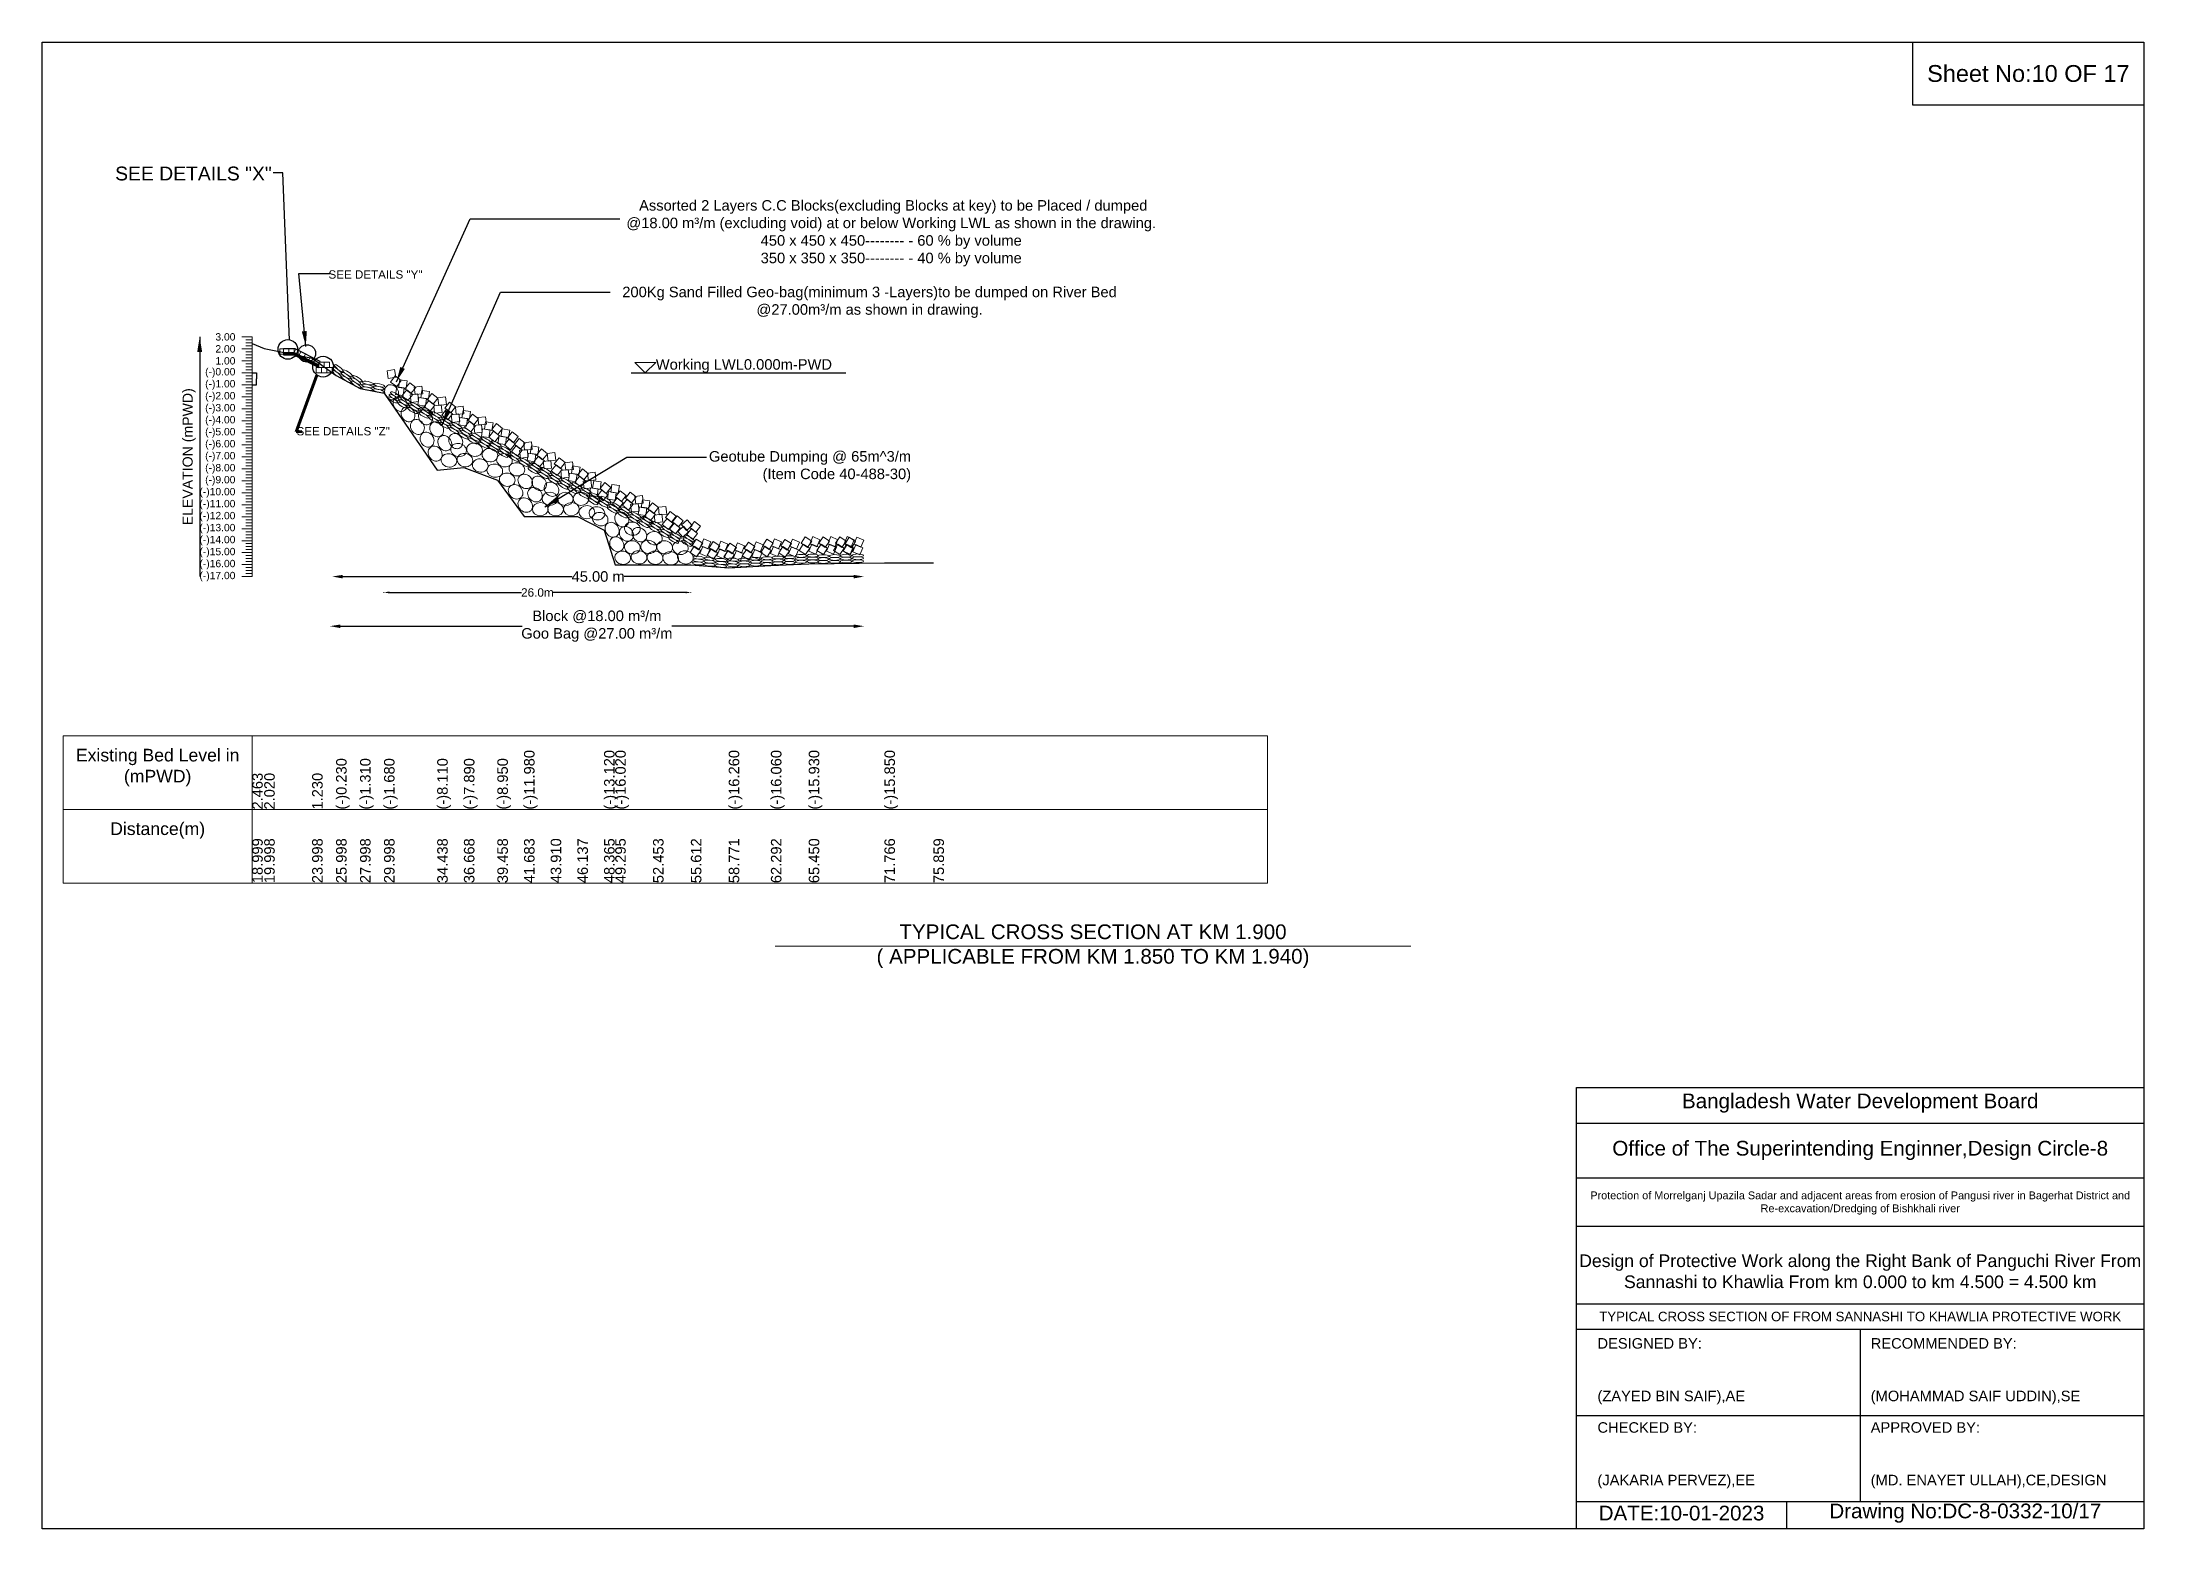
# Model space of a CAD drawing. Header units: inches. Extents: x 89000 to 337533, y -10828 to 570.
# Drawn here: x 222604 to 232604, y -9588 to -2517 of the extents above; entities that cross this region are included whole.
import ezdxf

# ---------------------------------------------------------------- set-up
doc = ezdxf.new("R2010")
doc.units = ezdxf.units.IN
doc.header["$LTSCALE"] = 7
doc.header["$MEASUREMENT"] = 0
for name, color, linetype, lineweight in [('Cross section Data Border', 7, 'Continuous', 9), ('Cross Section Labels', 7, 'Continuous', 9), ('Existing_Bed_Level for Xsection', 7, 'Continuous', 25), ('Long Section Labels', 7, 'Continuous', 9)]:
    doc.layers.add(name, color=color, linetype=linetype, lineweight=lineweight)
doc.styles.get("Standard").update_dxf_attribs({"font": 'arial.ttf'})
doc.dimstyles.new('Appron Lebeling Style', dxfattribs={"dimtxt": 50, "dimasz": 50, "dimexe": 0.18, "dimexo": 0.0625, "dimgap": 0.09, "dimtad": 0, "dimtih": 1, "dimtoh": 1, "dimdec": 4, "dimzin": 0, "dimdsep": 46, "dimtxsty": 'Standard', "dimcen": 0.09, "dimse1": 1, "dimse2": 1, "dimadec": 0, "dimazin": 0, "dimtfac": 1, "dimtdec": 4, "dimtofl": 0, "dimtmove": 0, "dimatfit": 3, "dimfxl": 1, "dimtolj": 1, "dimtzin": 0, "dimarcsym": 0})
doc.dimstyles.get("Standard").update_dxf_attribs({"dimtxt": 0.18, "dimasz": 0.18, "dimexe": 0.18, "dimexo": 0.0625, "dimgap": 0.09, "dimtad": 0, "dimtih": 1, "dimtoh": 1, "dimdec": 4, "dimzin": 0, "dimdsep": 46, "dimtxsty": 'Standard', "dimcen": 0.09, "dimadec": 0, "dimazin": 0, "dimtfac": 1, "dimtdec": 4, "dimtofl": 0, "dimtmove": 0, "dimatfit": 3, "dimfxl": 1, "dimtolj": 1, "dimtzin": 0, "dimarcsym": 0})

msp = doc.modelspace()

# ---------------------------------------------------------------- texts
at = {"attachment_point": 5}
for s, insert, char_height in [('Sheet No:10 OF 17', (232054.40037, -2667.19273), 80), ('Bangladesh Water Development Board', (231254.40037, -7563.19273), 70), ('Office of The Superintending Enginner,Design Circle-8', (231254.40037, -7788.19273), 70)]:
    msp.add_mtext(s, dxfattribs=dict(at, insert=insert, char_height=char_height))
at = {"color": 0, "linetype": 'Continuous', "lineweight": -3, "ltscale": 0.5}
for s, insert, char_height, attachment_point in [('SEE DETAILS "X"', (222952.31293, -3109.44798), 65.8288233, 1), ('SEE DETAILS "Y"', (224414.26567, -3602.74229), 39.497294, 3), ('SEE DETAILS "Z"', (224258.93806, -4348.21884), 39.497294, 3)]:
    msp.add_mtext(s, dxfattribs=dict(at, insert=insert, char_height=char_height, attachment_point=attachment_point))
for s, insert, char_height, width, attachment_point in [('Protection of Morrelganj Upazila Sadar and adjacent areas from erosion of Pangusi river in Bagerhat District and Re-excavation/Dredging of Bishkhali river', (231254.40037, -8038.19273), 37, 2800, 5), ('Design of Protective Work along the Right Bank of Panguchi River From Sannashi to Khawlia From km 0.000 to km 4.500 = 4.500 km', (231254.40037, -8363.19273), 60, 2700, 5), ('TYPICAL CROSS SECTION OF FROM SANNASHI TO KHAWLIA PROTECTIVE WORK', (231254.40037, -8578.19273), 45, 2800, 5), ('DESIGNED BY:^J^J^J(ZAYED BIN SAIF),AE', (230004.40037, -8838.19273), 50, 1400, 4), ('RECOMMENDED BY:^J^J^J(MOHAMMAD SAIF UDDIN),SE', (231304.40037, -8838.19273), 50, 1400, 4), ('CHECKED BY:^J^J^J(JAKARIA PERVEZ),EE', (230004.40037, -9238.19273), 50, 1400, 4), ('APPROVED BY:^J^J^J(MD. ENAYET ULLAH),CE,DESIGN', (231304.40037, -9238.19273), 50, 1400, 4), ('DATE:10-01-2023', (230404.40037, -9513.19273), 70, 1400, 5), ('Drawing No:DC-8-0332-10/17', (231754.40037, -9513.19273), 70, 2200, 5)]:
    msp.add_mtext(s, dxfattribs=dict(insert=insert, char_height=char_height, width=width, attachment_point=attachment_point))
at = {"layer": 'Cross section Data Border', "char_height": 60, "width": 800, "attachment_point": 5}
for s, insert in [('Existing Bed Level in (mPWD)', (223154.40037, -5967.19273)), ('Distance(m)', (223154.40037, -6267.19273))]:
    msp.add_mtext(s, dxfattribs=dict(at, insert=insert))
at = {"layer": 'Cross Section Labels'}
for s, insert, char_height, attachment_point in [(' Assorted 2 Layers C.C Blocks(excluding Blocks at key) to be Placed / dumped^J@18.00 m³/m (excluding void) at or below Working LWL as shown in the drawing.^J450 x 450 x 450-------- - 60 % by volume^J350 x 350 x 350-------- - 40 % by volume', (226644.39629, -3268.90285), 50, 2), ('200Kg Sand Filled Geo-bag(minimum 3 -Layers)to be dumped on River Bed^J@27.00m³/m as shown in drawing.', (226541.25786, -3829.00246), 50, 8), ('Working LWL0.000m-PWD', (225524.41475, -4090.37273), 50, 7), ('Geotube Dumping @ 65m^ 3/m\\P(Item Code 40-488-30)', (226738.87564, -4610.77349), 50, 9), ('TYPICAL CROSS SECTION AT KM 1.900^J( APPLICABLE FROM KM 1.850 TO KM 1.940)', (227604.40037, -6817.19273), 70, 5)]:
    msp.add_mtext(s, dxfattribs=dict(at, insert=insert, char_height=char_height, attachment_point=attachment_point))
at = {"layer": 'Long Section Labels', "char_height": 35, "attachment_point": 6}
for s, insert in [('3.00', (223524.40037, -3919.37273)), ('2.00', (223524.40037, -3976.37273)), ('(-)0.00', (223524.40037, -4090.37273)), ('1.00', (223524.40037, -4033.37273)), ('(-)1.00', (223524.40037, -4147.37273)), ('(-)2.00', (223524.40037, -4204.37273)), ('(-)3.00', (223524.40037, -4261.37273)), ('(-)4.00', (223524.40037, -4318.37273)), ('(-)5.00', (223524.40037, -4375.37273)), ('(-)6.00', (223524.40037, -4432.37273)), ('(-)7.00', (223524.40037, -4489.37273)), ('(-)8.00', (223524.40037, -4546.37273)), ('(-)9.00', (223524.40037, -4603.37273)), ('(-)10.00', (223524.40037, -4660.37273)), ('(-)11.00', (223524.40037, -4717.37273)), ('(-)12.00', (223524.40037, -4774.37273)), ('(-)13.00', (223524.40037, -4831.37273)), ('(-)14.00', (223524.40037, -4888.37273)), ('(-)15.00', (223524.40037, -4945.37273)), ('(-)16.00', (223524.40037, -5002.37273)), ('(-)17.00', (223524.40037, -5059.37273))]:
    msp.add_mtext(s, dxfattribs=dict(at, insert=insert))
at = {"layer": 'Long Section Labels', "rotation": 90}
for s, insert, char_height, attachment_point in [('ELEVATION (mPWD)', (223304.40037, -4489.37273), 48, 5), ('(-)11.980', (224897.43775, -6167.19273), 50, 1), ('(-)11.980', (224897.43775, -6167.19273), 50, 1), ('(-)11.980', (224897.43775, -6167.19273), 50, 1), ('(-)13.120', (225278.28422, -6167.19273), 50, 1), ('(-)16.020', (225331.28045, -6167.19273), 50, 1), ('(-)16.020', (225331.28045, -6167.19273), 50, 1), ('(-)16.020', (225331.28045, -6167.19273), 50, 1), ('(-)16.260', (225871.42777, -6167.19273), 50, 1), ('(-)16.060', (226072.14489, -6167.19273), 50, 1), ('(-)15.930', (226252.12556, -6167.19273), 50, 1), ('(-)15.850', (226612.15802, -6167.19273), 50, 1), ('(-)15.850', (226612.15802, -6167.19273), 50, 1), ('2.463', (223604.40037, -6167.19273), 50, 1), ('2.020', (223661.39783, -6167.19273), 50, 1), ('1.230', (223889.38238, -6167.19273), 50, 1), ('(-)0.230', (224003.37202, -6167.19273), 50, 1), ('(-)1.310', (224117.36167, -6167.19273), 50, 1), ('(-)1.680', (224231.35658, -6167.19273), 50, 1), ('(-)8.110', (224484.47002, -6167.19273), 50, 1), ('(-)7.890', (224611.56849, -6167.19273), 50, 1), ('(-)8.950', (224770.60365, -6167.19273), 50, 1), ('18.999', (223604.40037, -6517.19273), 50, 1), ('19.998', (223661.39783, -6517.19273), 50, 1), ('23.998', (223889.38238, -6517.19273), 50, 1), ('25.998', (224003.37202, -6517.19273), 50, 1), ('27.998', (224117.36167, -6517.19273), 50, 1), ('29.998', (224231.35658, -6517.19273), 50, 1), ('34.438', (224484.47002, -6517.19273), 50, 1), ('34.438', (224484.47002, -6517.19273), 50, 1), ('34.438', (224484.47002, -6517.19273), 50, 1), ('36.668', (224611.56849, -6517.19273), 50, 1), ('39.458', (224770.60365, -6517.19273), 50, 1), ('41.683', (224897.43775, -6517.19273), 50, 1), ('43.910', (225024.33504, -6517.19273), 50, 1), ('46.137', (225151.28634, -6517.19273), 50, 1), ('48.365', (225278.28422, -6517.19273), 50, 1), ('49.295', (225331.28045, -6517.19273), 50, 1), ('52.453', (225511.30537, -6517.19273), 50, 1), ('55.612', (225691.35585, -6517.19273), 50, 1), ('58.771', (225871.42777, -6517.19273), 50, 1), ('62.292', (226072.14489, -6517.19273), 50, 1), ('65.450', (226252.12556, -6517.19273), 50, 1), ('71.766', (226612.15802, -6517.19273), 50, 1), ('75.859', (226845.42969, -6517.19273), 50, 1)]:
    msp.add_mtext(s, dxfattribs=dict(at, insert=insert, char_height=char_height, attachment_point=attachment_point))

# ---------------------------------------------------------------- blocks, each defined once
blk = doc.blocks.new('*D20')
at = {"layer": 'Cross Section Labels', "color": 0, "lineweight": -2, "transparency": 16777216}
for p, q in [((224035, -5059), (225127, -5059)), ((226465, -5059), (225374, -5059))]:
    blk.add_line(p, q, dxfattribs=at)
at = {"layer": 'Cross Section Labels', "color": 0, "transparency": 16777216}
for points in [[(224035, -5051), (224035, -5068), (223985, -5059)], [(226465, -5051), (226465, -5068), (226515, -5059)]]:
    blk.add_solid(points, dxfattribs=at)
at = {"layer": 'Defpoints', "color": 0, "transparency": 16777216}
for p in [(223985, -4090), (226515, -5004), (226515, -5059)]:
    blk.add_point(p, dxfattribs=at)
at = {"layer": 'Cross Section Labels', "color": 0, "transparency": 16777216, "insert": (225250, -5059), "char_height": 50, "attachment_point": 5}
blk.add_mtext('\\A1;45.00 m', dxfattribs=at)
blk = doc.blocks.new('*D18')
at = {"layer": 'Cross Section Labels', "color": 0, "lineweight": -2, "transparency": 16777216}
for p, q in [((224024, -5295), (224889, -5295)), ((226465, -5295), (225600, -5295))]:
    blk.add_line(p, q, dxfattribs=at)
at = {"layer": 'Cross Section Labels', "color": 0, "transparency": 16777216}
for points in [[(224024, -5287), (224024, -5304), (223974, -5295)], [(226465, -5287), (226465, -5304), (226515, -5295)]]:
    blk.add_solid(points, dxfattribs=at)
at = {"layer": 'Defpoints', "color": 0, "transparency": 16777216}
for p in [(223974, -4266), (226515, -5059), (226515, -5295)]:
    blk.add_point(p, dxfattribs=at)
at = {"layer": 'Cross Section Labels', "color": 0, "transparency": 16777216, "insert": (225244, -5295), "char_height": 50, "attachment_point": 5}
blk.add_mtext('\\A1;Block @18.00 m³/m ^JGoo Bag @27.00 m³/m ', dxfattribs=at)
blk = doc.blocks.new('*D21')
at = {"layer": 'Cross Section Labels', "color": 0, "lineweight": -2, "transparency": 16777216}
for p, q in [((223604, -4090), (223625, -4090)), ((223624, -4091), (223624, -4119)), ((223604, -4147), (223625, -4147)), ((223624, -4147), (223624, -4119))]:
    blk.add_line(p, q, dxfattribs=at)
at = {"layer": 'Cross Section Labels', "color": 0, "transparency": 16777216}
for points in [[(223624, -4091), (223624, -4091), (223624, -4090)], [(223624, -4147), (223624, -4147), (223624, -4147)]]:
    blk.add_solid(points, dxfattribs=at)
at = {"layer": 'Defpoints', "color": 0, "transparency": 16777216}
for p in [(223604, -4090), (223604, -4147), (223624, -4147)]:
    blk.add_point(p, dxfattribs=at)
at = {"layer": 'Cross Section Labels', "color": 0, "transparency": 16777216, "insert": (223624, -4119), "char_height": 0.18, "attachment_point": 5}
blk.add_mtext('\\A1;57.0000', dxfattribs=at)
blk = doc.blocks.new('*D19')
at = {"layer": 'Cross Section Labels', "color": 0, "lineweight": -2}
for p, q in [((224231, -5135), (224231, -5134)), ((224256, -5135), (224886, -5135)), ((225666, -5135), (225036, -5135)), ((225691, -5135), (225691, -5134))]:
    blk.add_line(p, q, dxfattribs=at)
at = {"layer": 'Cross Section Labels', "color": 0}
for points in [[(224256, -5130), (224256, -5139), (224231, -5135)], [(225666, -5130), (225666, -5139), (225691, -5135)]]:
    blk.add_solid(points, dxfattribs=at)
at = {"layer": 'Defpoints', "color": 0}
for p in [(224231, -5135), (225691, -5135), (225691, -5135)]:
    blk.add_point(p, dxfattribs=at)
at = {"layer": 'Cross Section Labels', "color": 0, "insert": (224961, -5135), "char_height": 40, "attachment_point": 5}
blk.add_mtext('\\A1;26.0m', dxfattribs=at)

# ---------------------------------------------------------------- dimensions: what is measured, and where the dimension line sits
at = {"layer": 'Cross Section Labels'}
dim = msp.add_linear_dim(base=(223624.38117, -4147.37273), p1=(223604.40037, -4090.37273), p2=(223604.40037, -4147.37273), angle=90, dimstyle='Standard', dxfattribs=at)
dim.commit()
dim.dimension.update_dxf_attribs({"geometry": '*D21', "text_midpoint": (223624.38117, -4118.87273)})
for base, p1, p2, text, picture, middle in [((226514.9423, -5059.37273), (223985.41475, -4090.37273), (226514.9423, -5003.51273), '45.00 m', '*D20', (225250.17853, -5059.37273)), ((226514.9423, -5295.37409), (223973.87811, -4265.94538), (226514.9423, -5059.37273), 'Block @18.00 m³/m ^JGoo Bag @27.00 m³/m ', '*D18', (225244.41021, -5295.37409))]:
    dim = msp.add_linear_dim(base=base, p1=p1, p2=p2, text=text, dimstyle='Appron Lebeling Style', dxfattribs=at)
    dim.commit()
    dim.dimension.update_dxf_attribs({"geometry": picture, "text_midpoint": middle})
dim = msp.add_linear_dim(base=(225691.35585, -5134.58433), p1=(224231.35658, -5134.58433), p2=(225691.35585, -5134.58433), text='26.0m', dimstyle='Standard', override={"dimtxt": 40, "dimasz": 25}, dxfattribs=at)
dim.commit()
dim.dimension.update_dxf_attribs({"geometry": '*D19', "text_midpoint": (224961.35621, -5134.58433)})

# ---------------------------------------------------------------- linework, layer by layer
for points in [[(222604.40037, -2517.19273), (232604.40037, -2517.19273), (232604.40037, -9588.19273), (222604.40037, -9588.19273)], [(231504.40037, -2517.19273), (232604.40037, -2517.19273), (232604.40037, -2817.19273), (231504.40037, -2817.19273)]]:
    msp.add_lwpolyline(points, close=True)
for points in [[(229904.40037, -9588.19273), (229904.40037, -7488.19273), (232604.40037, -7488.19273)], [(229904.40037, -7658.19273), (232604.40037, -7658.19273)], [(229904.40037, -7918.19273), (232604.40037, -7918.19273)], [(229904.40037, -8148.19273), (232604.40037, -8148.19273)], [(229904.40037, -8518.19273), (232604.40037, -8518.19273)], [(229904.40037, -8638.19273), (232604.40037, -8638.19273)], [(231254.40037, -8638.19273), (231254.40037, -9458.19273)], [(229904.40037, -9048.19273), (232604.40037, -9048.19273)], [(229904.40037, -9458.19273), (232604.40037, -9458.19273)], [(230904.40037, -9458.19273), (230904.40037, -9588.19273)]]:
    msp.add_lwpolyline(points)
at = {"color": 0, "linetype": 'Continuous', "lineweight": -3, "ltscale": 0.5}
for centre, radius in [((223773.87926, -3979.03099), 46.58127), ((223864.11633, -3997.68029), 41.34842), ((223941.42566, -4060.73983), 49.46033)]:
    msp.add_circle(centre, radius, dxfattribs=at)
at = {"layer": 'Cross section Data Border'}
msp.add_lwpolyline([(222704.40037, -5817.19273), (228434.76457, -5817.19273), (228434.76457, -6517.19273), (222704.40037, -6517.19273)], close=True, dxfattribs=at)
for points in [[(223604.40037, -5817.19273), (223604.40037, -6517.19273)], [(222704.40037, -6167.19273), (228434.76457, -6167.19273)]]:
    msp.add_lwpolyline(points, dxfattribs=at)
at = {"layer": 'Cross Section Labels'}
for p, q in [((223753.37799, -4004.87273), (223753.37799, -4002.02273)), ((224260.05986, -4227.69529), (224484.47002, -4552.64273)), ((224484.47002, -4552.64273), (224611.56849, -4540.10273)), ((224611.56849, -4540.10273), (224770.60365, -4600.52273)), ((224770.60365, -4600.52273), (224897.43775, -4773.23273)), ((224897.43775, -4773.23273), (225024.33504, -4773.23273)), ((225024.33504, -4773.23273), (225151.28634, -4773.23273)), ((225151.28634, -4773.23273), (225278.28422, -4838.21273)), ((225278.28422, -4838.21273), (225331.28045, -5003.51273)), ((225331.28045, -5003.51273), (225511.30537, -5003.51273)), ((225511.30537, -5003.51273), (225691.35585, -5003.51273)), ((225691.35585, -5003.51273), (225833.25477, -5014.29274))]:
    msp.add_line(p, q, dxfattribs=at)
msp.add_lwpolyline([(225474.41475, -4090.37273), (225524.41475, -4040.37273), (225424.41475, -4040.37273)], close=True, dxfattribs=at)
msp.add_lwpolyline([(226092.40037, -6817.19273), (227604.40037, -6817.19273), (229116.40037, -6817.19273)], dxfattribs=at)
for centre, major_axis in [((224267.33619, -4182.57135), (19.7542, -31.87509)), ((224307.81832, -4238.13566), (19.7542, -31.87509)), ((224345.52838, -4287.39867), (19.7542, -31.87509)), ((224428.87997, -4301.40478), (19.7542, -31.87509)), ((224390.09346, -4347.71046), (19.7542, -31.87509)), ((224436.09988, -4408.02226), (19.7542, -31.87509)), ((224482.00476, -4358.64326), (19.7542, -31.87509)), ((224520.81934, -4424.70003), (19.7542, -31.87509)), ((224572.70751, -4415.0798), (19.7542, -31.87509)), ((224474.91446, -4474.07903), (19.7542, -31.87509)), ((224540.0004, -4506.65981), (36.5909, -8.20708)), ((224585.90528, -4457.28081), (36.5909, -8.20708)), ((224616.19566, -4505.22432), (36.5909, -8.20708)), ((224662.10054, -4455.84531), (36.5909, -8.20708)), ((224689.51568, -4531.07223), (36.5909, -8.20708)), ((224735.42056, -4481.69323), (36.5909, -8.20708)), ((224804.42895, -4506.10564), (36.5909, -8.20708)), ((224758.52407, -4555.48464), (36.5909, -8.20708)), ((224817.46786, -4598.5645), (36.5909, -8.20708)), ((224863.37274, -4549.1855), (36.5909, -8.20708)), ((224903.53843, -4606.68117), (27.88051, -25.07842)), ((224969.59975, -4615.92864), (27.88051, -25.07842)), ((224857.63355, -4656.06017), (27.88051, -25.07842)), ((224903.63749, -4719.24396), (27.88051, -25.07842)), ((224949.54237, -4669.86496), (27.88051, -25.07842)), ((225020.63281, -4689.1501), (37.49012, -0.86062)), ((225028.22654, -4643.66709), (27.88051, -25.07842)), ((225093.83396, -4689.64777), (37.49012, -0.86062)), ((225168.52845, -4689.1501), (37.49012, -0.86062)), ((224974.72793, -4738.5291), (37.49012, -0.86062)), ((225047.92908, -4739.02677), (37.49012, -0.86062)), ((225122.62357, -4738.5291), (37.49012, -0.86062)), ((225196.42651, -4752.82461), (37.49012, -0.86062)), ((225244.35072, -4758.39968), (37.08633, -5.55466)), ((225260.3045, -4785.89355), (35.22207, -12.87074)), ((225316.55184, -4836.59445), (21.69455, -30.58752)), ((225362.45672, -4787.21545), (21.69455, -30.58752)), ((225413.32159, -4831.31969), (37.08633, -5.55466)), ((225338.51863, -4905.23571), (21.69455, -30.58752)), ((225384.42351, -4855.85671), (21.69455, -30.58752)), ((225412.96992, -4920.40988), (37.08633, -5.55466)), ((225446.33094, -4859.41533), (27.88051, -25.07842)), ((225490.42574, -4918.1674), (37.08633, -5.55466)), ((225517.49416, -4876.38227), (37.08633, -5.55466)), ((225566.75969, -4920.40988), (37.08633, -5.55466)), ((225641.50619, -4922.61567), (37.08633, -5.55466)), ((225367.06504, -4969.78888), (37.08633, -5.55466)), ((225444.52086, -4967.5464), (37.08633, -5.55466)), ((225520.85481, -4969.78888), (37.08633, -5.55466)), ((225595.60131, -4971.99467), (37.08633, -5.55466)), ((225665.21149, -4968.02127), (37.08633, -5.55466))]:
    msp.add_ellipse(centre, major_axis=major_axis, ratio=0.8367374961, dxfattribs=at)
at = {"layer": 'Existing_Bed_Level for Xsection'}
for points in [[(223604.40037, -3949.98173), (223661.39783, -3975.23273), (223889.38238, -4020.26273), (224003.37202, -4103.48273), (224117.36167, -4165.04273), (224231.35658, -4186.13273), (224484.47002, -4552.64273), (224611.56849, -4540.10273), (224611.56849, -4540.10273), (224611.56849, -4540.10273), (224770.60365, -4600.52273), (224897.43775, -4773.23273), (225024.33504, -4773.23273), (225151.28634, -4773.23273), (225278.28422, -4838.21273), (225331.28045, -5003.51273), (225511.30537, -5003.51273), (225691.35585, -5003.51273), (225871.42777, -5017.19273), (226072.14489, -5005.79273), (226252.12556, -4998.38273), (226612.15802, -4993.82273), (226845.42969, -4993.82273)], [(223924.52005, -4034.27538), (223812.32534, -3978.17802), (223808.71475, -3976.37273), (223804.67799, -3976.37273), (223753.37799, -3976.37273)], [(223753.37799, -3993.47273), (223804.67799, -3993.47273), (223921.28975, -4051.77861)], [(223753.37799, -3999.17273), (223803.3324, -3999.17273), (223921.28975, -4058.1514)], [(223753.37799, -4004.87273), (223801.98681, -4004.87273), (223921.28975, -4064.5242)], [(225407.22456, -4090.37273), (226428.03003, -4090.37273)]]:
    msp.add_lwpolyline(points, dxfattribs=at)
at = {"layer": 'Long Section Labels'}
for points in [[(223604.40037, -3919.37273), (223554.40037, -3919.37273)], [(223604.40037, -3976.37273), (223554.40037, -3976.37273)], [(223604.40037, -3933.62273), (223574.40037, -3933.62273)], [(223604.40037, -3947.87273), (223574.40037, -3947.87273)], [(223604.40037, -3962.12273), (223574.40037, -3962.12273)], [(223604.40037, -3990.62273), (223574.40037, -3990.62273)], [(223604.40037, -5059.37273), (223604.40037, -5002.37273), (223604.40037, -4945.37273), (223604.40037, -4888.37273), (223604.40037, -4831.37273), (223604.40037, -4774.37273), (223604.40037, -4717.37273), (223604.40037, -4660.37273), (223604.40037, -4603.37273), (223604.40037, -4546.37273), (223604.40037, -4489.37273), (223604.40037, -4432.37273), (223604.40037, -4375.37273), (223604.40037, -4318.37273), (223604.40037, -4261.37273), (223604.40037, -4204.37273), (223604.40037, -4147.37273), (223604.40037, -4090.37273), (223604.40037, -4033.37273), (223604.40037, -3976.37273), (223604.40037, -3919.37273)], [(223604.40037, -4033.37273), (223554.40037, -4033.37273)], [(223604.40037, -4090.37273), (223554.40037, -4090.37273)], [(223604.40037, -4004.87273), (223574.40037, -4004.87273)], [(223604.40037, -4019.12273), (223574.40037, -4019.12273)], [(223604.40037, -4047.62273), (223574.40037, -4047.62273)], [(223604.40037, -4061.87273), (223574.40037, -4061.87273)], [(223604.40037, -4076.12273), (223574.40037, -4076.12273)], [(223604.40037, -4147.37273), (223554.40037, -4147.37273)], [(223604.40037, -4104.62273), (223574.40037, -4104.62273)], [(223604.40037, -4118.87273), (223574.40037, -4118.87273)], [(223604.40037, -4133.12273), (223574.40037, -4133.12273)], [(223604.40037, -4161.62273), (223574.40037, -4161.62273)], [(223604.40037, -4175.87273), (223574.40037, -4175.87273)], [(223604.40037, -4190.12273), (223574.40037, -4190.12273)], [(223604.40037, -4204.37273), (223554.40037, -4204.37273)], [(223604.40037, -4261.37273), (223554.40037, -4261.37273)], [(223604.40037, -4218.62273), (223574.40037, -4218.62273)], [(223604.40037, -4232.87273), (223574.40037, -4232.87273)], [(223604.40037, -4247.12273), (223574.40037, -4247.12273)], [(223604.40037, -4275.62273), (223574.40037, -4275.62273)], [(223604.40037, -4289.87273), (223574.40037, -4289.87273)], [(223604.40037, -4318.37273), (223554.40037, -4318.37273)], [(223604.40037, -4375.37273), (223554.40037, -4375.37273)], [(223604.40037, -4304.12273), (223574.40037, -4304.12273)], [(223604.40037, -4332.62273), (223574.40037, -4332.62273)], [(223604.40037, -4346.87273), (223574.40037, -4346.87273)], [(223604.40037, -4361.12273), (223574.40037, -4361.12273)], [(223604.40037, -4389.62273), (223574.40037, -4389.62273)], [(223604.40037, -4432.37273), (223554.40037, -4432.37273)], [(223604.40037, -4489.37273), (223554.40037, -4489.37273)], [(223604.40037, -4403.87273), (223574.40037, -4403.87273)], [(223604.40037, -4418.12273), (223574.40037, -4418.12273)], [(223604.40037, -4446.62273), (223574.40037, -4446.62273)], [(223604.40037, -4460.87273), (223574.40037, -4460.87273)], [(223604.40037, -4475.12273), (223574.40037, -4475.12273)], [(223604.40037, -4546.37273), (223554.40037, -4546.37273)], [(223604.40037, -4503.62273), (223574.40037, -4503.62273)], [(223604.40037, -4517.87273), (223574.40037, -4517.87273)], [(223604.40037, -4532.12273), (223574.40037, -4532.12273)], [(223604.40037, -4560.62273), (223574.40037, -4560.62273)], [(223604.40037, -4574.87273), (223574.40037, -4574.87273)], [(223604.40037, -4589.12273), (223574.40037, -4589.12273)], [(223604.40037, -4603.37273), (223554.40037, -4603.37273)], [(223604.40037, -4660.37273), (223554.40037, -4660.37273)], [(223604.40037, -4617.62273), (223574.40037, -4617.62273)], [(223604.40037, -4631.87273), (223574.40037, -4631.87273)], [(223604.40037, -4646.12273), (223574.40037, -4646.12273)], [(223604.40037, -4674.62273), (223574.40037, -4674.62273)], [(223604.40037, -4688.87273), (223574.40037, -4688.87273)], [(223604.40037, -4717.37273), (223554.40037, -4717.37273)], [(223604.40037, -4774.37273), (223554.40037, -4774.37273)], [(223604.40037, -4703.12273), (223574.40037, -4703.12273)], [(223604.40037, -4731.62273), (223574.40037, -4731.62273)], [(223604.40037, -4745.87273), (223574.40037, -4745.87273)], [(223604.40037, -4760.12273), (223574.40037, -4760.12273)], [(223604.40037, -4788.62273), (223574.40037, -4788.62273)], [(223604.40037, -4831.37273), (223554.40037, -4831.37273)], [(223604.40037, -4888.37273), (223554.40037, -4888.37273)], [(223604.40037, -4802.87273), (223574.40037, -4802.87273)], [(223604.40037, -4817.12273), (223574.40037, -4817.12273)], [(223604.40037, -4845.62273), (223574.40037, -4845.62273)], [(223604.40037, -4859.87273), (223574.40037, -4859.87273)], [(223604.40037, -4874.12273), (223574.40037, -4874.12273)], [(223604.40037, -4945.37273), (223554.40037, -4945.37273)], [(223604.40037, -4902.62273), (223574.40037, -4902.62273)], [(223604.40037, -4916.87273), (223574.40037, -4916.87273)], [(223604.40037, -4931.12273), (223574.40037, -4931.12273)], [(223604.40037, -4959.62273), (223574.40037, -4959.62273)], [(223604.40037, -4973.87273), (223574.40037, -4973.87273)], [(223604.40037, -4988.12273), (223574.40037, -4988.12273)], [(223604.40037, -5002.37273), (223554.40037, -5002.37273)], [(223604.40037, -5059.37273), (223554.40037, -5059.37273)], [(223604.40037, -5016.62273), (223574.40037, -5016.62273)], [(223604.40037, -5030.87273), (223574.40037, -5030.87273)], [(223604.40037, -5045.12273), (223574.40037, -5045.12273)]]:
    msp.add_lwpolyline(points, dxfattribs=at)
for points in [[(223753.37799, -3976.37273), (223736.27799, -3976.37273), (223736.27799, -4002.02273), (223753.37799, -4002.02273)], [(223779.02799, -3976.37273), (223753.37799, -3976.37273), (223753.37799, -3993.47273), (223779.02799, -3993.47273)], [(223804.67799, -3976.37273), (223779.02799, -3976.37273), (223779.02799, -3993.47273), (223804.67799, -3993.47273)], [(223835.2674, -3989.64905), (223812.32534, -3978.17802), (223804.67799, -3993.47273), (223827.62005, -4004.94376)], [(223858.20946, -4001.12008), (223835.2674, -3989.64905), (223827.62005, -4004.94376), (223850.5621, -4016.41479)], [(223881.15151, -4012.59111), (223858.20946, -4001.12008), (223850.5621, -4016.41479), (223873.50416, -4027.88581)], [(223904.09357, -4024.06214), (223881.15151, -4012.59111), (223873.50416, -4027.88581), (223896.44622, -4039.35684)], [(223927.03563, -4035.53317), (223904.09357, -4024.06214), (223896.44622, -4039.35684), (223919.38828, -4050.82787)], [(223934.11475, -4064.72273), (223908.46475, -4064.72273), (223908.46475, -4090.37273), (223934.11475, -4090.37273)], [(223946.93975, -4039.07273), (223921.28975, -4039.07273), (223921.28975, -4064.72273), (223946.93975, -4064.72273)], [(223959.76475, -4064.72273), (223934.11475, -4064.72273), (223934.11475, -4090.37273), (223959.76475, -4090.37273)], [(223972.58975, -4039.07273), (223946.93975, -4039.07273), (223946.93975, -4064.72273), (223972.58975, -4064.72273)], [(223985.41475, -4064.72273), (223959.76475, -4064.72273), (223959.76475, -4090.37273), (223985.41475, -4090.37273)], [(224287.3778, -4111.04353), (224281.64929, -4075.0465), (224245.65225, -4080.77502), (224251.38077, -4116.77205)], [(224313.4194, -4126.07575), (224283.9235, -4104.66093), (224262.50868, -4134.15683), (224292.00458, -4155.57165)], [(224327.70953, -4162.04671), (224291.63415, -4156.83426), (224286.4217, -4192.90964), (224322.49708, -4198.12209)], [(224342.08808, -4128.55253), (224306.0127, -4123.34009), (224300.80025, -4159.41546), (224336.87563, -4164.62791)], [(224367.90278, -4193.6037), (224339.27586, -4171.04041), (224316.71257, -4199.66733), (224345.33949, -4222.23062)], [(224382.28133, -4160.10952), (224353.65441, -4137.54624), (224331.09112, -4166.17316), (224359.71804, -4188.73644)], [(224391.76456, -4190.77813), (224355.56592, -4195.05135), (224359.83914, -4231.25), (224396.03779, -4226.97678)], [(224411.61239, -4153.48979), (224375.41375, -4157.76301), (224379.68697, -4193.96166), (224415.88562, -4189.68844)], [(224447.68628, -4178.78021), (224411.6109, -4173.56776), (224406.39845, -4209.64314), (224442.47383, -4214.85558)], [(224487.87953, -4210.3372), (224459.25261, -4187.77391), (224436.68932, -4216.40083), (224465.31624, -4238.96412)], [(224433.30772, -4212.27438), (224397.23235, -4207.06193), (224392.0199, -4243.13731), (224428.09528, -4248.34976)], [(224473.50098, -4243.83137), (224444.87406, -4221.26808), (224422.31077, -4249.895), (224450.93769, -4272.45829)], [(224503.88454, -4242.30799), (224467.68589, -4246.58121), (224471.95911, -4282.77986), (224508.15776, -4278.50663)], [(224523.73237, -4205.01965), (224487.53372, -4209.29287), (224491.80694, -4245.49152), (224528.00559, -4241.21829)], [(224557.65741, -4285.44196), (224529.03049, -4262.87868), (224506.4672, -4291.5056), (224535.09412, -4314.06888)], [(224572.03596, -4251.94779), (224543.40904, -4229.3845), (224520.84575, -4258.01142), (224549.47267, -4280.57471)], [(224587.38791, -4285.87255), (224551.18926, -4290.14578), (224555.46248, -4326.34442), (224591.66113, -4322.0712)], [(224607.23574, -4248.58421), (224571.03709, -4252.85744), (224575.31031, -4289.05608), (224611.50896, -4284.78286)], [(224643.30962, -4273.87463), (224607.23424, -4268.66218), (224602.02179, -4304.73756), (224638.09717, -4309.95001)], [(224680.59295, -4309.4298), (224651.96603, -4286.86651), (224629.40275, -4315.49343), (224658.02967, -4338.05672)], [(224714.56779, -4298.81189), (224678.36915, -4303.08511), (224682.64237, -4339.28376), (224718.84102, -4335.01053)], [(224628.93107, -4307.3688), (224592.85569, -4302.15636), (224587.64324, -4338.23173), (224623.71862, -4343.44418)], [(224666.2144, -4342.92398), (224637.58748, -4320.36069), (224615.02419, -4348.98761), (224643.65111, -4371.5509)], [(224694.71996, -4336.10023), (224658.52132, -4340.37345), (224662.79454, -4376.5721), (224698.99319, -4372.29887)], [(224735.79313, -4361.38252), (224699.71776, -4356.17008), (224694.50531, -4392.24546), (224730.58069, -4397.4579)], [(224750.17169, -4327.88835), (224714.09631, -4322.6759), (224708.88386, -4358.75128), (224744.95924, -4363.96373)], [(224781.53122, -4390.42183), (224752.9043, -4367.85854), (224730.34101, -4396.48546), (224758.96793, -4419.04875)], [(224795.40633, -4354.41067), (224766.77941, -4331.84738), (224744.21612, -4360.4743), (224772.84304, -4383.03759)], [(224814.80959, -4395.72331), (224778.73422, -4390.51087), (224773.52177, -4426.58624), (224809.59715, -4431.79869)], [(224829.18815, -4362.22914), (224793.11277, -4357.01669), (224787.90032, -4393.09207), (224823.9757, -4398.30452)], [(224869.3814, -4393.78613), (224840.75448, -4371.22284), (224818.19119, -4399.84976), (224846.81811, -4422.41305)], [(224855.00285, -4427.2803), (224826.37593, -4404.71702), (224803.81264, -4433.34394), (224832.43956, -4455.90722)], [(224888.72069, -4458.18384), (224860.09377, -4435.62055), (224837.53048, -4464.24747), (224866.1574, -4486.81076)], [(224903.09924, -4424.68967), (224874.47232, -4402.12638), (224851.90903, -4430.7533), (224880.53595, -4453.31659)], [(224912.58247, -4455.35827), (224876.38383, -4459.6315), (224880.65705, -4495.83014), (224916.8557, -4491.55692)], [(224932.43031, -4418.06993), (224896.23166, -4422.34316), (224900.50488, -4458.5418), (224936.70353, -4454.26858)], [(224954.12564, -4476.85452), (224918.05026, -4471.64208), (224912.83781, -4507.71746), (224948.91319, -4512.9299)], [(224968.50419, -4443.36035), (224932.42881, -4438.1479), (224927.21636, -4474.22328), (224963.29174, -4479.43573)], [(224994.31889, -4508.41152), (224965.69197, -4485.84823), (224943.12868, -4514.47515), (224971.7556, -4537.03844)], [(225008.69744, -4474.91734), (224980.07052, -4452.35405), (224957.50723, -4480.98097), (224986.13415, -4503.54426)], [(225044.55028, -4469.59979), (225008.35163, -4473.87301), (225012.62485, -4510.07166), (225048.8235, -4505.79844)], [(225092.85387, -4516.52793), (225064.22695, -4493.96464), (225041.66366, -4522.59156), (225070.29058, -4545.15485)], [(225024.70245, -4506.88813), (224988.5038, -4511.16135), (224992.77702, -4547.36), (225028.97567, -4543.08678)], [(225078.47532, -4550.02211), (225049.8484, -4527.45882), (225027.28511, -4556.08574), (225055.91203, -4578.64903)], [(225108.20582, -4550.4527), (225072.00717, -4554.72592), (225076.28039, -4590.92457), (225112.47904, -4586.65134)], [(225128.05365, -4513.16436), (225091.855, -4517.43758), (225096.12822, -4553.63623), (225132.32687, -4549.363)], [(225149.74898, -4571.94895), (225113.6736, -4566.7365), (225108.46115, -4602.81188), (225144.53653, -4608.02432)], [(225164.12753, -4538.45477), (225128.05215, -4533.24232), (225122.83971, -4569.3177), (225158.91508, -4574.53015)], [(225189.94223, -4603.50594), (225161.31531, -4580.94265), (225138.75202, -4609.56957), (225167.37894, -4632.13286)], [(225204.32078, -4570.01176), (225175.69386, -4547.44847), (225153.13057, -4576.07539), (225181.75749, -4598.63868)], [(225235.38571, -4563.39203), (225199.18706, -4567.66525), (225203.46028, -4603.8639), (225239.65893, -4599.59068)], [(225215.53787, -4600.68037), (225179.33923, -4604.95359), (225183.61245, -4641.15224), (225219.8111, -4636.87902)], [(225250.51136, -4641.80174), (225214.43598, -4636.58929), (225209.22354, -4672.66467), (225245.29892, -4677.87712)], [(225264.88991, -4608.30756), (225228.81454, -4603.09512), (225223.60209, -4639.1705), (225259.67747, -4644.38294)], [(225296.24944, -4670.84104), (225267.62252, -4648.27775), (225245.05924, -4676.90467), (225273.68616, -4699.46796)], [(225310.12456, -4634.82988), (225281.49764, -4612.26659), (225258.93435, -4640.89351), (225287.56127, -4663.4568)], [(225335.62751, -4660.30346), (225299.55213, -4655.09101), (225294.33968, -4691.16639), (225330.41506, -4696.37883)], [(225351.21228, -4626.57913), (225315.1369, -4621.36668), (225309.92446, -4657.44206), (225345.99983, -4662.65451)], [(225369.72107, -4707.69952), (225341.09415, -4685.13623), (225318.53087, -4713.76315), (225347.15779, -4736.32644)], [(225384.09963, -4674.20534), (225355.47271, -4651.64205), (225332.90942, -4680.26897), (225361.53634, -4702.83226)], [(225416.85425, -4714.15465), (225388.22733, -4691.59137), (225365.66405, -4720.21829), (225394.29097, -4742.78157)], [(225431.23281, -4680.66048), (225402.60589, -4658.09719), (225380.0426, -4686.72411), (225408.66952, -4709.2874)], [(225460.56387, -4674.04075), (225424.36522, -4678.31397), (225428.63845, -4714.51262), (225464.83709, -4710.23939)], [(225496.63775, -4699.33116), (225460.56237, -4694.11871), (225455.34993, -4730.19409), (225491.4253, -4735.40654)], [(225440.71604, -4711.32909), (225404.51739, -4715.60231), (225408.79061, -4751.80096), (225444.98926, -4747.52773)], [(225482.2592, -4732.82534), (225446.18382, -4727.61289), (225440.97138, -4763.68827), (225477.04675, -4768.90071)], [(225522.45245, -4764.38233), (225493.82553, -4741.81904), (225471.26224, -4770.44596), (225499.88916, -4793.00925)], [(225536.831, -4730.88815), (225508.20408, -4708.32486), (225485.6408, -4736.95178), (225514.26772, -4759.51507)], [(225552.83601, -4762.85894), (225516.63736, -4767.13216), (225520.91059, -4803.33081), (225557.10923, -4799.05759)], [(225572.68384, -4725.5706), (225536.4852, -4729.84382), (225540.75842, -4766.04247), (225576.95707, -4761.76925)], [(225606.60888, -4805.99292), (225577.98196, -4783.42963), (225555.41867, -4812.05655), (225584.04559, -4834.61984)], [(225620.98743, -4772.49874), (225592.36051, -4749.93546), (225569.79722, -4778.56238), (225598.42414, -4801.12566)], [(225655.2932, -4793.48725), (225626.66628, -4770.92396), (225604.103, -4799.55088), (225632.72992, -4822.11417)], [(225673.51579, -4789.33426), (225646.37759, -4813.6678), (225670.71113, -4840.80599), (225697.84932, -4816.47246)], [(225737.35041, -4820.10843), (225708.72349, -4797.54514), (225686.1602, -4826.17206), (225714.78712, -4848.73535)], [(225640.91465, -4826.98142), (225612.28773, -4804.41813), (225589.72444, -4833.04505), (225618.35136, -4855.60834)], [(225655.6427, -4819.68497), (225628.50451, -4844.0185), (225652.83804, -4871.15669), (225679.97624, -4846.82316)], [(225722.97185, -4853.6026), (225694.34493, -4831.03931), (225671.78165, -4859.66623), (225700.40857, -4882.22952)], [(225716.95207, -4880.76877), (225697.03883, -4911.29852), (225727.56858, -4931.21176), (225747.48182, -4900.68201)], [(225786.5775, -4893.96756), (225753.08514, -4879.58477), (225738.70235, -4913.07712), (225772.1947, -4927.45992)], [(225797.93446, -4892.5482), (225778.02122, -4923.07794), (225808.55097, -4942.99118), (225828.46421, -4912.46144)], [(225867.55989, -4905.74698), (225834.06753, -4891.36419), (225819.68474, -4924.85655), (225853.17709, -4939.23934)], [(225946.96968, -4913.60059), (225913.47733, -4899.2178), (225899.09453, -4932.71016), (225932.58689, -4947.09295)], [(225965.40208, -4895.68984), (225945.48884, -4926.21958), (225976.01859, -4946.13282), (225995.93183, -4915.60308)], [(226035.0275, -4908.88863), (226001.53515, -4894.50584), (225987.15236, -4927.99819), (226020.64471, -4942.38098)], [(226052.88783, -4880.52291), (226032.97459, -4911.05266), (226063.50433, -4930.9659), (226083.41757, -4900.43615)], [(226122.51325, -4893.7217), (226089.02089, -4879.33891), (226074.6381, -4912.83127), (226108.13046, -4927.21406)], [(226138.75145, -4882.33414), (226118.83821, -4912.86389), (226149.36795, -4932.77713), (226169.28119, -4902.24738)], [(226208.37687, -4895.53293), (226174.88452, -4881.15014), (226160.50172, -4914.64249), (226193.99408, -4929.02528)], [(226235.45234, -4870.50614), (226215.53911, -4901.03589), (226246.06885, -4920.94913), (226265.98209, -4890.41938)], [(226305.07777, -4883.70493), (226271.58541, -4869.32214), (226257.20262, -4902.81449), (226290.69498, -4917.19728)], [(226320.31545, -4870.50614), (226300.40221, -4901.03589), (226330.93196, -4920.94913), (226350.8452, -4890.41938)], [(226389.94087, -4883.70493), (226356.44852, -4869.32214), (226342.06573, -4902.81449), (226375.55808, -4917.19728)], [(226399.25718, -4870.50614), (226379.34394, -4901.03589), (226409.87369, -4920.94913), (226429.78693, -4890.41938)], [(226468.88261, -4883.70493), (226435.39025, -4869.32214), (226421.00746, -4902.81449), (226454.49981, -4917.19728)], [(226444.64694, -4872.47797), (226424.7337, -4903.00772), (226455.26345, -4922.92096), (226475.17669, -4892.39121)], [(226514.27237, -4885.67676), (226480.78001, -4871.29397), (226466.39722, -4904.78632), (226499.88958, -4919.16911)], [(225707.54585, -4914.71189), (225687.63261, -4945.24164), (225718.16236, -4965.15488), (225738.0756, -4934.62513)], [(225781.36048, -4930.04228), (225747.86813, -4915.65949), (225733.48534, -4949.15184), (225766.97769, -4963.53463)], [(225788.52824, -4926.49131), (225768.615, -4957.02106), (225799.14475, -4976.9343), (225819.05798, -4946.40455)], [(225862.34287, -4941.8217), (225828.85052, -4927.43891), (225814.46773, -4960.93127), (225847.96008, -4975.31406)], [(225867.93803, -4934.34492), (225848.02479, -4964.87467), (225878.55454, -4984.78791), (225898.46778, -4954.25816)], [(225877.34426, -4900.40181), (225857.43102, -4930.93155), (225887.96076, -4950.84479), (225907.874, -4920.31504)], [(225941.75267, -4949.67531), (225908.26031, -4935.29252), (225893.87752, -4968.78488), (225927.36988, -4983.16767)], [(225955.99586, -4929.63296), (225936.08262, -4960.1627), (225966.61236, -4980.07594), (225986.5256, -4949.5462)], [(226029.81049, -4944.96334), (225996.31814, -4930.58055), (225981.93534, -4964.07291), (226015.4277, -4978.4557)], [(226043.4816, -4914.46603), (226023.56836, -4944.99578), (226054.09811, -4964.90902), (226074.01135, -4934.37927)], [(226117.29624, -4929.79642), (226083.80388, -4915.41363), (226069.42109, -4948.90598), (226102.91345, -4963.28877)], [(226129.34522, -4916.27726), (226109.43198, -4946.80701), (226139.96173, -4966.72024), (226159.87497, -4936.1905)], [(226203.15986, -4931.60765), (226169.6675, -4917.22486), (226155.28471, -4950.71721), (226188.77707, -4965.1)], [(226226.04612, -4904.44926), (226206.13288, -4934.97901), (226236.66263, -4954.89224), (226256.57587, -4924.3625)], [(226299.86076, -4919.77965), (226266.3684, -4905.39686), (226251.98561, -4938.88921), (226285.47796, -4953.272)], [(226310.90923, -4904.44926), (226290.99599, -4934.97901), (226321.52573, -4954.89224), (226341.43897, -4924.3625)], [(226384.72386, -4919.77965), (226351.23151, -4905.39686), (226336.84871, -4938.88921), (226370.34107, -4953.272)], [(226389.85096, -4904.44926), (226369.93772, -4934.97901), (226400.46747, -4954.89224), (226420.3807, -4924.3625)], [(226435.24072, -4906.42109), (226415.32748, -4936.95083), (226445.85723, -4956.86407), (226465.77047, -4926.33433)], [(226463.66559, -4919.77965), (226430.17324, -4905.39686), (226415.79045, -4938.88921), (226449.2828, -4953.272)], [(226509.05535, -4921.75148), (226475.563, -4907.36869), (226461.18021, -4940.86104), (226494.67256, -4955.24383)]]:
    msp.add_lwpolyline(points, close=True, dxfattribs=at)
for centre, major_axis in [((224006.82934, -4095.83497), (21.09332, -16.78513)), ((224008.13488, -4079.37663), (21.09332, -16.78513)), ((224016.70902, -4068.60179), (21.09332, -16.78513)), ((224050.14076, -4103.55814), (22.68104, -14.56844)), ((224057.58257, -4091.97228), (22.68104, -14.56844)), ((224050.50451, -4120.06418), (22.68104, -14.56844)), ((224097.70893, -4129.70438), (22.68104, -14.56844)), ((224098.07267, -4146.21042), (22.68104, -14.56844)), ((224105.15074, -4118.11852), (22.68104, -14.56844)), ((224150.64294, -4165.62984), (26.32062, -5.82188)), ((224151.26285, -4152.22989), (26.32062, -5.82188)), ((224154.23677, -4138.78486), (26.32062, -5.82188)), ((224205.04749, -4175.76965), (26.32062, -5.82188)), ((224205.6674, -4162.36969), (26.32062, -5.82188)), ((224208.64132, -4148.92467), (26.32062, -5.82188)), ((224279.1367, -4206.77353), (23.52006, -13.17101)), ((224285.86468, -4194.75908), (23.52006, -13.17101)), ((224272.40872, -4218.78799), (23.52006, -13.17101)), ((224320.2562, -4244.55468), (23.52006, -13.17101)), ((224326.98418, -4232.54022), (23.52006, -13.17101)), ((224333.71216, -4220.52577), (23.52006, -13.17101)), ((224368.10543, -4269.90633), (23.52006, -13.17101)), ((224374.83342, -4257.89188), (23.52006, -13.17101)), ((224381.5614, -4245.87742), (23.52006, -13.17101)), ((224419.26221, -4291.05127), (23.52006, -13.17101)), ((224425.99019, -4279.03681), (23.52006, -13.17101)), ((224432.71817, -4267.02235), (23.52006, -13.17101)), ((224439.31036, -4270.75344), (23.52006, -13.17101)), ((224468.03206, -4313.88241), (23.52006, -13.17101)), ((224474.76004, -4301.86796), (23.52006, -13.17101)), ((224481.48803, -4289.8535), (23.52006, -13.17101)), ((224529.3355, -4315.62019), (23.52006, -13.17101)), ((224515.87954, -4339.6491), (23.52006, -13.17101)), ((224522.60752, -4327.63464), (23.52006, -13.17101)), ((224563.72878, -4365.00075), (23.52006, -13.17101)), ((224570.45676, -4352.9863), (23.52006, -13.17101)), ((224577.18474, -4340.97184), (23.52006, -13.17101)), ((224608.8486, -4390.4432), (23.52006, -13.17101)), ((224618.70361, -4378.12941), (23.52006, -13.17101)), ((224625.4316, -4366.11496), (23.52006, -13.17101)), ((224653.24032, -4414.43131), (23.52006, -13.17101)), ((224663.09534, -4402.11752), (23.52006, -13.17101)), ((224669.82332, -4390.10307), (23.52006, -13.17101)), ((224717.87379, -4410.93798), (23.52006, -13.17101)), ((224704.41782, -4434.96689), (23.52006, -13.17101)), ((224711.14581, -4422.95244), (23.52006, -13.17101)), ((224752.42196, -4451.37944), (23.52006, -13.17101)), ((224759.14995, -4439.36499), (23.52006, -13.17101)), ((224765.87793, -4427.35053), (23.52006, -13.17101)), ((224797.04288, -4477.86628), (23.52006, -13.17101)), ((224803.77086, -4465.85182), (23.52006, -13.17101)), ((224810.49884, -4453.83737), (23.52006, -13.17101)), ((224847.80209, -4497.12036), (23.52006, -13.17101)), ((224854.53007, -4485.10591), (23.52006, -13.17101)), ((224902.37931, -4510.45756), (23.52006, -13.17101)), ((224895.65133, -4522.47202), (23.52006, -13.17101)), ((224940.08012, -4555.63141), (23.52006, -13.17101)), ((224946.8081, -4543.61695), (23.52006, -13.17101)), ((224953.53608, -4531.6025), (23.52006, -13.17101)), ((224960.12827, -4535.33358), (23.52006, -13.17101)), ((224988.84997, -4578.46255), (23.52006, -13.17101)), ((224995.57795, -4566.4481), (23.52006, -13.17101)), ((225002.30594, -4554.43364), (23.52006, -13.17101)), ((225036.69745, -4604.22924), (23.52006, -13.17101)), ((225043.42543, -4592.21479), (23.52006, -13.17101)), ((225050.15341, -4580.20033), (23.52006, -13.17101)), ((225098.00265, -4605.55198), (23.52006, -13.17101)), ((225084.54669, -4629.5809), (23.52006, -13.17101)), ((225091.27467, -4617.56644), (23.52006, -13.17101)), ((225127.75586, -4650.31626), (23.52006, -13.17101)), ((225142.43144, -4638.71137), (23.52006, -13.17101)), ((225149.15943, -4626.69692), (23.52006, -13.17101)), ((225180.61482, -4673.0602), (23.52006, -13.17101)), ((225187.3428, -4661.04575), (23.52006, -13.17101)), ((225194.07078, -4649.03129), (23.52006, -13.17101)), ((225225.86403, -4703.37165), (23.52006, -13.17101)), ((225232.59202, -4691.3572), (23.52006, -13.17101)), ((225238.6917, -4675.51812), (23.52006, -13.17101)), ((225273.23988, -4715.95959), (23.52006, -13.17101)), ((225279.96786, -4703.94513), (23.52006, -13.17101)), ((225286.69584, -4691.93067), (23.52006, -13.17101)), ((225317.96593, -4743.57709), (23.52006, -13.17101)), ((225324.69391, -4731.56263), (23.52006, -13.17101)), ((225331.42189, -4719.54818), (23.52006, -13.17101)), ((225366.35229, -4765.91556), (23.52006, -13.17101)), ((225373.08027, -4753.90111), (23.52006, -13.17101)), ((225379.80825, -4741.88665), (23.52006, -13.17101)), ((225417.05691, -4790.45729), (23.52006, -13.17101)), ((225423.78489, -4778.44283), (23.52006, -13.17101)), ((225430.51287, -4766.42837), (23.52006, -13.17101)), ((225468.21368, -4811.60222), (23.52006, -13.17101)), ((225474.94166, -4799.58776), (23.52006, -13.17101)), ((225481.66965, -4787.57331), (23.52006, -13.17101)), ((225488.26183, -4791.30439), (23.52006, -13.17101)), ((225530.4395, -4810.40445), (23.52006, -13.17101)), ((225516.98354, -4834.43337), (23.52006, -13.17101)), ((225523.71152, -4822.41891), (23.52006, -13.17101)), ((225564.83102, -4860.20005), (23.52006, -13.17101)), ((225571.559, -4848.1856), (23.52006, -13.17101)), ((225578.28698, -4836.17114), (23.52006, -13.17101)), ((225608.99954, -4886.75665), (23.52006, -13.17101)), ((225615.72752, -4874.74219), (23.52006, -13.17101)), ((225622.45551, -4862.72774), (23.52006, -13.17101)), ((225670.71456, -4901.19591), (23.52006, -13.17101)), ((225677.44254, -4889.18145), (23.52006, -13.17101)), ((225684.17053, -4877.167), (23.52006, -13.17101)), ((225726.00416, -4996.52176), (26.82224, -2.69004)), ((225727.37828, -4982.82049), (26.82224, -2.69004)), ((225728.7524, -4969.11923), (26.82224, -2.69004)), ((225779.70266, -5002.26772), (26.82224, -2.69004)), ((225781.07679, -4988.56646), (26.82224, -2.69004)), ((225782.45091, -4974.86519), (26.82224, -2.69004)), ((225834.04011, -5008.01468), (26.82224, -2.69004)), ((225835.41424, -4994.31341), (26.82224, -2.69004)), ((225836.78836, -4980.61215), (26.82224, -2.69004)), ((225889.01651, -5006.09936), (26.82224, -2.69004)), ((225890.39063, -4992.39809), (26.82224, -2.69004)), ((225891.76475, -4978.69682), (26.82224, -2.69004)), ((225944.61479, -5005.40888), (26.9568, -0.01014)), ((225944.61997, -4991.63888), (26.9568, -0.01014)), ((225944.62515, -4977.86888), (26.9568, -0.01014)), ((225999.59119, -5002.21667), (26.9568, -0.01014)), ((225999.59637, -4988.44668), (26.9568, -0.01014)), ((225999.60155, -4974.67668), (26.9568, -0.01014)), ((226054.04503, -4999.59748), (26.9568, -0.01014)), ((226054.05021, -4985.82748), (26.9568, -0.01014)), ((226054.05539, -4972.05748), (26.9568, -0.01014)), ((226106.11894, -4996.1505), (26.9568, -0.01014)), ((226106.12412, -4982.3805), (26.9568, -0.01014)), ((226106.1293, -4968.6105), (26.9568, -0.01014)), ((226161.09781, -4994.15884), (26.9568, -0.01014)), ((226161.10299, -4980.38884), (26.9568, -0.01014)), ((226161.10817, -4966.61885), (26.9568, -0.01014)), ((226215.7572, -4988.35142), (26.9568, -0.01014)), ((226215.76238, -4974.58142), (26.9568, -0.01014)), ((226215.76756, -4960.81142), (26.9568, -0.01014)), ((226270.53548, -4987.09337), (26.9568, -0.01014)), ((226270.54066, -4973.32337), (26.9568, -0.01014)), ((226270.54584, -4959.55337), (26.9568, -0.01014)), ((226321.23739, -4989.75717), (26.9568, -0.01014)), ((226321.24257, -4975.98717), (26.9568, -0.01014)), ((226321.24775, -4962.21718), (26.9568, -0.01014)), ((226375.89926, -4989.20003), (26.9568, -0.01014)), ((226375.90444, -4975.43003), (26.9568, -0.01014)), ((226375.90962, -4961.66003), (26.9568, -0.01014)), ((226429.4467, -4987.52858), (26.9568, -0.01014)), ((226429.45188, -4973.75858), (26.9568, -0.01014)), ((226429.45706, -4959.98858), (26.9568, -0.01014)), ((226485.7827, -4985.85714), (26.9568, -0.01014)), ((226485.78788, -4972.08714), (26.9568, -0.01014)), ((226485.79306, -4958.31714), (26.9568, -0.01014))]:
    msp.add_ellipse(centre, major_axis=major_axis, ratio=0.255, dxfattribs=at)

msp.set_redraw_order([(e.dxf.handle, doc.entitydb.next_handle()) for e in msp.query("TEXT MTEXT ATTDEF DIMENSION ARC_DIMENSION")])  # texts and dimensions are drawn at this point

# ---------------------------------------------------------------- leaders
at = {"color": 0, "linetype": 'Continuous', "lineweight": -3, "ltscale": 0.5}
for points, override in [([(223781.95098, -3934.9533), (223750.2697, -3139.78044), (223704.25475, -3139.78044)], {"dimfxl": 0.15, "dimfxlon": 1}), ([(223912.28223, -4101.53422), (223813.20409, -4371.50795), (223840.53922, -4369.87882)], {"dimtxt": 0.9, "dimasz": 0.7, "dimclrd": 7, "dimclre": 7, "dimclrt": 7, "dimlwd": 65535, "dimlwe": 65535})]:
    msp.add_leader(points, dimstyle='Standard', override=override, dxfattribs=at)
at = {"layer": 'Cross Section Labels'}
for points in [[(224290.14201, -4132.29386), (224641.13852, -3357.60981), (225353.59453, -3357.60981)], [(223859.34976, -3964.25166), (223825.7164, -3617.14722), (223972.98355, -3617.47488)], [(224507.29161, -4338.74024), (224785.48187, -3706.12353), (225307.1183, -3706.12353)], [(224996.65436, -4726.94968), (225387.13316, -4491.44297), (225766.0373, -4491.74471)]]:
    msp.add_leader(points, dimstyle='Standard', override={"dimasz": 72}, dxfattribs=at)
at = {"layer": 'Long Section Labels'}
msp.add_leader([(223354.40037, -3919.37273), (223354.40037, -5059.37273)], dimstyle='Standard', override={"dimasz": 72}, dxfattribs=at)

doc.saveas('drawing.dxf')
